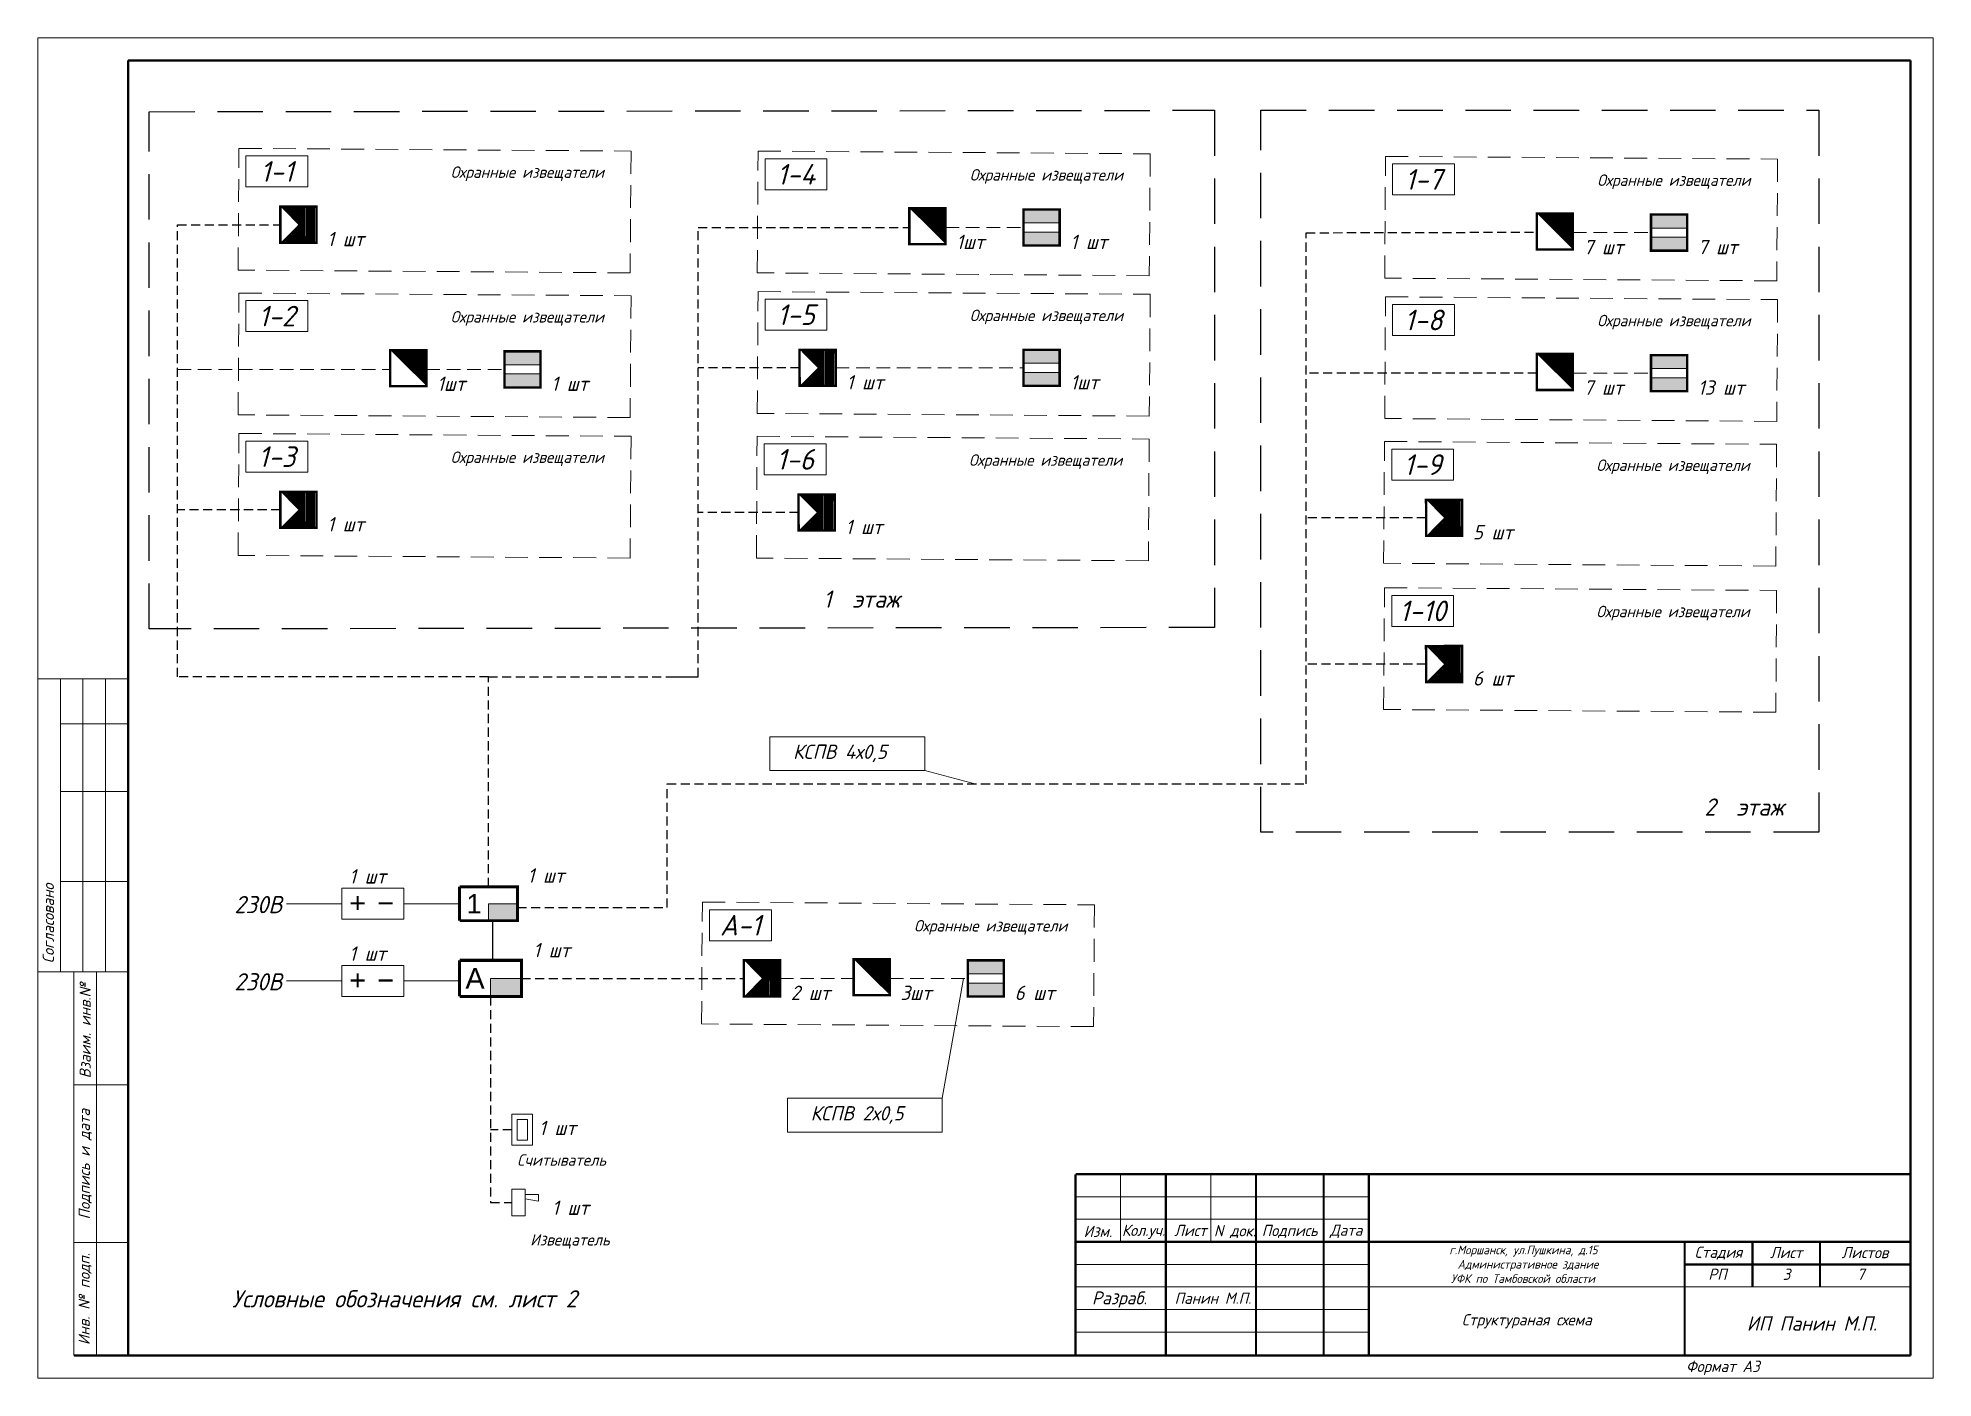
# Model space of a CAD drawing. Header units: inches. Extents: x -24 to 3888, y 393 to 1828.
# Drawn here: x 274.2 to 406.5, y 1390.5 to 1484.1 of the extents above; entities that cross this region are included whole.
import ezdxf

# ---------------------------------------------------------------- set-up
doc = ezdxf.new("R2010")
doc.units = ezdxf.units.IN
doc.header["$MEASUREMENT"] = 0
doc.linetypes.add('HIDDEN2', pattern=[4.7625, 3.175, -1.5875])
doc.linetypes.add('НЕВИДИМАЯ', pattern=[9.525, 6.35, -3.175])
doc.layers.get('0').transparency = 0.7
doc.layers.add('BLK_12_THHN', color=9, linetype='Continuous')
doc.layers.add('DESC', color=7, linetype='Continuous')
doc.styles.get("Standard").update_dxf_attribs({"font": 'GOST_Common Italic_0.ttf'})

msp = doc.modelspace()

# ---------------------------------------------------------------- texts
at = {"layer": 'DESC', "color": 7, "lineweight": 15}
for s, p in [('Кол.уч.', (349.87, 1400.42)), ('Лист', (353.52, 1400.41)), ('N док.', (356.29, 1400.39)), ('РП', (390.8, 1397.35)), ('3', (396, 1397.35)), ('7', (401.18, 1397.35))]:
    msp.add_text(s, height=0.787, dxfattribs=at).set_placement(p)
at = {"layer": 'DESC', "color": 0, "lineweight": 15, "attachment_point": 5}
for s, insert, char_height, width in [('1-1', (290.88, 1474.73), 1.44, 4.32), ('1-4', (327.12, 1474.53), 1.44, 4.32), ('1-7', (370.92, 1474.17), 1.44, 4.32), ('1-2', (290.88, 1464.63), 1.44, 4.32), ('1-5', (327.12, 1464.73), 1.44, 4.32), ('1-8', (370.92, 1464.36), 1.44, 4.32), ('1-3', (290.88, 1454.82), 1.44, 4.32), ('1-6', (327.06, 1454.63), 1.44, 4.32), ('1-9', (370.86, 1454.26), 1.44, 4.32), ('1-10', (370.86, 1444.05), 1.44, 4.32), ('{\\fArial|b0|i0|c204|p34;1}', (304.64, 1423.61), 1.347, 2.0205), ('A-1', (323.24, 1422.11), 1.44, 4.32), ('{\\fArial|b0|i0|c204|p34;A}', (304.71, 1418.4), 1.44, 2.16), ('Стадия', (391.51, 1399.22), 0.787, 4.725), ('Лист', (396.24, 1399.26), 0.787, 5.67), ('Листов', (401.74, 1399.26), 0.787, 5.3325), ('Разраб.', (349.7, 1395.97), 0.9, 7.0924)]:
    msp.add_mtext(s, dxfattribs=dict(at, insert=insert, char_height=char_height, width=width))
at = {"layer": 'DESC', "color": 0, "lineweight": 15, "attachment_point": 1}
for s, width, heights, insert, char_height in [('\\pt2.4;Охранные извещатели', 15.8242, [1.22], (303.01, 1475.08), 0.8), ('\\pt2.4;Охранные извещатели', 15.8242, [1.22], (339.25, 1474.89), 0.8), ('\\pt2.4;Охранные извещатели', 15.8242, [1.22], (383.05, 1474.52), 0.8), ('1 шт ', 6.4521, [0], (294.39, 1470.51), 1), ('1шт ', 6.4521, [0], (338.3, 1470.31), 1), ('1 шт ', 6.4521, [0], (346.27, 1470.31), 1), ('7 шт ', 6.4521, [0], (382.1, 1469.95), 1), ('7 шт ', 6.4521, [0], (390.07, 1469.95), 1), ('\\pt2.4;Охранные извещатели', 15.8242, [1.22], (303.01, 1464.98), 0.8), ('\\pt2.4;Охранные извещатели', 15.8242, [1.22], (339.25, 1465.08), 0.8), ('\\pt2.4;Охранные извещатели', 15.8242, [1.22], (383.05, 1464.72), 0.8), ('1шт ', 6.4521, [0], (302.06, 1460.41), 1), ('1 шт ', 6.4521, [0], (310.03, 1460.41), 1), ('1 шт ', 6.4521, [0], (330.64, 1460.51), 1), ('1шт ', 6.4521, [0], (346.27, 1460.51), 1), ('7 шт ', 6.4521, [0], (382.1, 1460.14), 1), ('13 шт ', 6.4521, [0], (390.07, 1460.14), 1), ('\\pt2.4;Охранные извещатели', 15.8242, [1.22], (303.01, 1455.18), 0.8), ('\\pt2.4;Охранные извещатели', 15.8242, [1.22], (339.19, 1454.98), 0.8), ('\\pt2.4;Охранные извещатели', 15.8242, [1.22], (382.99, 1454.62), 0.8), ('1 шт ', 6.4521, [0], (294.39, 1450.6), 1), ('1 шт ', 6.4521, [0], (330.57, 1450.41), 1), ('5 шт ', 6.4521, [0], (374.37, 1450.04), 1), ('1  этаж', 37.2731, [2.89], (329.02, 1445.48), 1.2), ('\\pt2.4;Охранные извещатели', 15.8242, [1.22], (382.99, 1444.41), 0.8), ('6 шт ', 6.4521, [0], (374.37, 1439.84), 1), ('КСПВ 4х0,5 ', 9.1713, [1.06], (326.91, 1434.72), 1), ('2  этаж', 37.2731, [2.89], (390.53, 1430.96), 1.2), ('1 шт ', 6.4521, [0], (295.92, 1426.02), 1), ('1 шт ', 6.4521, [0], (308.37, 1426.08), 1), ('230В', 0.7525, [0], (287.91, 1424.15), 1.2), ('\\pt2.4;Охранные извещатели', 15.8242, [1.22], (335.36, 1422.47), 0.8), ('1 шт ', 6.4521, [0], (295.92, 1420.63), 1), ('1 шт ', 6.4521, [0], (308.77, 1420.87), 1), ('230В', 0.7525, [0], (287.91, 1418.76), 1.2), ('2 шт ', 6.4521, [0], (326.75, 1417.89), 1), ('3шт ', 6.4521, [1], (334.41, 1417.89), 1), ('6 шт ', 6.4521, [0], (342.38, 1417.89), 1), ('КСПВ 2х0,5 ', 9.1713, [1.06], (328.14, 1409.48), 1), ('1 шт ', 6.4521, [0], (309.17, 1408.46), 1), ('Считыватель', 15.8242, [1.22], (307.65, 1406.12), 0.8), ('1 шт ', 6.4521, [0], (310.08, 1402.89), 1), ('Извещатель', 15.8242, [1.22], (308.56, 1400.55), 0.8), ('\\pi24.15526;г.Моршанск, ул.Пушкина, д.15\\P\\pi24.36617; Административное здание \\P\\pi24.27003;УФК по Тамбовской области', 59.1919, [0], (348.57, 1399.74), 0.6), ('Условные обозначения см. лист 2', 37.2731, [2.89], (287.75, 1396.63), 1.2)]:
    msp.add_mtext_dynamic_manual_height_columns(s, width=width, gutter_width=1, heights=heights, dxfattribs=dict(at, insert=insert, char_height=char_height))
at = {"layer": 'DESC', "lineweight": 15, "char_height": 0.7875, "attachment_point": 1, "rotation": 90}
for s, insert, width in [('Cогласовано', (274.53, 1419.43), 9.4622), ('Взаим. инв.№', (277.1, 1411.42), 14.4387), ('Подпись и дата', (277.04, 1401.57), 11.3549), ('Инв. № подп.', (277.03, 1392.8), 13.2391)]:
    msp.add_mtext(s, dxfattribs=dict(at, insert=insert, width=width))
at = {"layer": 'DESC', "lineweight": 15, "attachment_point": 5}
for s, insert, char_height, width in [('Изм.', (348.19, 1400.74), 0.787, 3.15), ('Подпись', (361.58, 1400.74), 0.787, 4.725), ('Дата', (365.52, 1400.74), 0.787, 3.15), ('Панин М.П.', (356.22, 1396.07), 0.787, 6.3), ('Структураная схема', (378.13, 1394.46), 0.7875, 22.05)]:
    msp.add_mtext(s, dxfattribs=dict(at, insert=insert, char_height=char_height, width=width))
at = {"layer": 'DESC', "lineweight": 15, "insert": (388.68, 1394.81), "char_height": 1, "attachment_point": 1}
msp.add_mtext_dynamic_manual_height_columns('\\pi4.80835;ИП Панин М.П.', width=17.9743, gutter_width=1, heights=[1.74], dxfattribs=at)
at = {"layer": 'DESC', "linetype": 'НЕВИДИМАЯ', "lineweight": 15, "insert": (389.25, 1391.71), "char_height": 0.787, "width": 9.1777, "attachment_point": 1}
msp.add_mtext('Формат А3', dxfattribs=at)

# ---------------------------------------------------------------- blocks, each defined once
blk = doc.blocks.new('Объем')
at = {"const_width": 0.2}
blk.add_lwpolyline([(0, 0), (0, 3), (3, 3), (3, 0)], close=True, dxfattribs=at)
for points in [[(0.21, 2.94), (0.21, 0.09)], [(0.41, 2.94), (0.41, 0.09)], [(0.61, 2.94), (0.61, 0.09)], [(0.8, 2.94), (0.8, 0.09)], [(1.01, 2.94), (1.01, 0.09)], [(1.21, 2.94), (1.21, 0.09)], [(1.39, 1.52), (2.81, 2.97)], [(1.39, 2.94), (1.39, 0.09)], [(1.39, 1.48), (2.82, 0.03)], [(1.56, 2.93), (1.56, 1.76)], [(1.76, 2.94), (1.76, 1.94)], [(1.94, 2.95), (1.94, 2.15)], [(2.13, 2.93), (2.13, 2.33)], [(2.3, 2.93), (2.3, 2.52)], [(2.49, 2.94), (2.49, 2.7)], [(1.56, 0.09), (1.56, 1.25)], [(1.74, 0.06), (1.74, 1.05)], [(1.94, 0.06), (1.94, 0.87)], [(2.13, 0.05), (2.13, 0.66)], [(2.31, 0.06), (2.31, 0.48)], [(2.49, 0.07), (2.49, 0.29)]]:
    blk.add_lwpolyline(points, dxfattribs=at)
blk = doc.blocks.new('Звуковой')
blk.add_lwpolyline([(0.1, 2.9, 0, 4, 0), (1.5, 1.51, 4, 4, 0)], format="xyseb")
at = {"const_width": 0.2}
blk.add_lwpolyline([(0, 0), (0, 3), (3, 3), (3, 0)], close=True, dxfattribs=at)

# ---------------------------------------------------------------- hatches: boundary and pattern name
at = {"layer": 'DESC', "lineweight": 15}
h = msp.add_hatch(color=0, dxfattribs=at)
h.dxf.hatch_style = 1
h.paths.add_polyline_path([(343, 1470.5), (343, 1469.56), (345.52, 1469.56), (345.52, 1470.5)])
h.paths.add_polyline_path([(345.52, 1471.15), (345.52, 1472.08), (343, 1472.08), (343, 1471.15)])
h = msp.add_hatch(color=0, dxfattribs=at)
h.dxf.hatch_style = 1
h.paths.add_polyline_path([(386.8, 1470.13), (386.8, 1469.2), (389.32, 1469.2), (389.32, 1470.13)])
h.paths.add_polyline_path([(389.32, 1470.78), (389.32, 1471.72), (386.8, 1471.72), (386.8, 1470.78)])
h = msp.add_hatch(color=0, dxfattribs=at)
h.dxf.hatch_style = 1
h.paths.add_polyline_path([(306.76, 1460.59), (306.76, 1459.65), (309.28, 1459.65), (309.28, 1460.59)])
h.paths.add_polyline_path([(309.28, 1461.24), (309.28, 1462.17), (306.76, 1462.17), (306.76, 1461.24)])
h = msp.add_hatch(color=0, dxfattribs=at)
h.dxf.hatch_style = 1
h.paths.add_polyline_path([(343, 1460.69), (343, 1459.76), (345.52, 1459.76), (345.52, 1460.69)])
h.paths.add_polyline_path([(345.52, 1461.34), (345.52, 1462.28), (343, 1462.28), (343, 1461.34)])
h = msp.add_hatch(color=0, dxfattribs=at)
h.dxf.hatch_style = 1
h.paths.add_polyline_path([(386.8, 1460.32), (386.8, 1459.39), (389.32, 1459.39), (389.32, 1460.32)])
h.paths.add_polyline_path([(389.32, 1460.97), (389.32, 1461.91), (386.8, 1461.91), (386.8, 1460.97)])
for points in [[(305.65, 1423.61), (305.65, 1422.43), (307.67, 1422.43), (307.67, 1423.61)], [(305.79, 1418.4), (305.79, 1417.14), (307.95, 1417.14), (307.95, 1418.4)]]:
    msp.add_hatch(color=0, dxfattribs=at).paths.add_polyline_path(points)
h = msp.add_hatch(color=0, dxfattribs=at)
h.dxf.hatch_style = 1
h.paths.add_polyline_path([(339.11, 1418.07), (339.11, 1417.14), (341.63, 1417.14), (341.63, 1418.07)])
h.paths.add_polyline_path([(341.63, 1418.72), (341.63, 1419.66), (339.11, 1419.66), (339.11, 1418.72)])

# ---------------------------------------------------------------- linework, layer by layer
at = {"layer": 'BLK_12_THHN', "color": 0, "linetype": 'HIDDEN2', "ltscale": 0.2}
for p, q in [((283.94, 1439.44), (283.94, 1471.01)), ((283.94, 1471.01), (291.12, 1471.01)), ((320.28, 1439.44), (320.28, 1470.82)), ((320.28, 1470.82), (335.03, 1470.81)), ((362.72, 1470.45), (378.83, 1470.49)), ((362.72, 1431.98), (362.72, 1470.45)), ((327.36, 1461.01), (320.28, 1461.01)), ((378.83, 1460.65), (362.72, 1460.65)), ((291.12, 1451.11), (283.94, 1451.11)), ((327.3, 1450.91), (320.28, 1450.91)), ((371.1, 1450.55), (362.72, 1450.55)), ((305.65, 1439.44), (283.94, 1439.44)), ((305.65, 1424.79), (305.65, 1439.44)), ((305.65, 1439.44), (318.49, 1439.44)), ((371.1, 1440.34), (362.72, 1440.34)), ((318.12, 1423.35), (318.12, 1431.98)), ((318.12, 1431.98), (362.72, 1431.98)), ((307.67, 1423.35), (318.12, 1423.35)), ((307.95, 1418.4), (323.47, 1418.4)), ((305.79, 1417.14), (305.79, 1402.75)), ((307.28, 1407.83), (305.79, 1407.83)), ((305.79, 1402.75), (307.28, 1402.75))]:
    msp.add_line(p, q, dxfattribs=at)
at = {"layer": 'BLK_12_THHN', "color": 0}
for p, q in [((318.49, 1439.44), (320.28, 1439.44)), ((305.93, 1422.43), (305.93, 1419.66))]:
    msp.add_line(p, q, dxfattribs=at)
at = {"layer": 'BLK_12_THHN', "color": 0, "linetype": 'HIDDEN2'}
for points in [[(281.97, 1478.9), (356.32, 1479), (356.32, 1442.89), (281.97, 1442.79)], [(359.56, 1479), (398.52, 1479), (398.52, 1428.6), (359.56, 1428.6)]]:
    msp.add_lwpolyline(points, close=True, dxfattribs=at)
at = {"layer": 'DESC', "color": 7, "lineweight": 15}
for p, q in [((274.19, 1390.5), (274.19, 1484.05)), ((274.19, 1484.05), (406.49, 1484.05)), ((406.49, 1484.05), (406.49, 1390.5)), ((349.78, 1404.73), (349.78, 1400.01)), ((356.08, 1404.73), (356.08, 1400.01)), ((346.63, 1403.16), (367.1, 1403.16)), ((346.63, 1401.58), (367.1, 1401.58)), ((346.63, 1398.43), (367.1, 1398.43)), ((346.63, 1396.86), (367.1, 1396.86)), ((367.1, 1396.86), (404.9, 1396.86)), ((346.63, 1395.28), (367.1, 1395.28)), ((346.63, 1393.71), (367.1, 1393.71)), ((406.49, 1390.5), (274.19, 1390.5))]:
    msp.add_line(p, q, dxfattribs=at)
at = {"layer": 'DESC', "color": 0, "linetype": 'HIDDEN2', "lineweight": 15, "ltscale": 0.3}
for p, q in [((337.55, 1470.82), (343, 1470.82)), ((381.35, 1470.46), (386.8, 1470.46)), ((283.94, 1460.91), (298.79, 1460.91)), ((301.31, 1460.91), (306.76, 1460.91)), ((329.88, 1461.02), (343, 1461.02)), ((381.35, 1460.65), (386.8, 1460.65)), ((325.99, 1418.4), (331.14, 1418.4)), ((333.66, 1418.4), (339.11, 1418.4))]:
    msp.add_line(p, q, dxfattribs=at)
at = {"layer": 'DESC', "lineweight": 15}
for p, q in [((280.49, 1439.32), (274.19, 1439.32)), ((275.77, 1439.32), (275.77, 1418.85)), ((277.34, 1439.32), (277.34, 1418.85)), ((278.92, 1439.32), (278.92, 1418.85)), ((280.49, 1436.17), (275.77, 1436.17)), ((280.49, 1431.45), (275.77, 1431.45)), ((280.49, 1425.15), (275.77, 1425.15)), ((280.49, 1418.85), (274.19, 1418.85)), ((276.71, 1418.85), (276.71, 1392.07)), ((276.71, 1418.85), (280.49, 1418.85)), ((278.29, 1418.85), (278.29, 1392.07)), ((276.71, 1410.97), (280.49, 1410.97)), ((276.71, 1399.95), (280.49, 1399.95))]:
    msp.add_line(p, q, dxfattribs=at)
at = {"layer": 'DESC', "color": 0, "lineweight": 15}
for p, q in [((336.1, 1432.91), (339.61, 1431.98)), ((291.54, 1423.61), (295.42, 1423.61)), ((299.74, 1423.61), (303.63, 1423.61)), ((337.33, 1410.03), (338.82, 1418.4)), ((291.54, 1418.22), (295.42, 1418.22)), ((299.74, 1418.22), (303.63, 1418.22)), ((307.95, 1418.05), (307.95, 1418.05))]:
    msp.add_line(p, q, dxfattribs=at)
at = {"layer": 'DESC', "color": 7, "lineweight": 15, "const_width": 0.158}
for points in [[(280.49, 1482.48), (280.49, 1392.07), (404.92, 1392.07)], [(404.92, 1482.48), (280.49, 1482.48)], [(404.92, 1392.07), (404.92, 1482.48)], [(346.63, 1404.73), (346.63, 1392.13)], [(346.63, 1404.73), (404.9, 1404.73)], [(352.93, 1404.73), (352.93, 1392.07)], [(359.23, 1404.73), (359.23, 1392.13)], [(363.95, 1404.73), (363.95, 1392.13)], [(367.1, 1404.73), (367.1, 1392.13)], [(346.63, 1400.01), (404.9, 1400.01)], [(389.15, 1392.07), (389.15, 1400.01)], [(393.88, 1396.86), (393.88, 1400.01)], [(398.6, 1396.86), (398.6, 1400.01)], [(389.15, 1398.43), (404.9, 1398.43)]]:
    msp.add_lwpolyline(points, dxfattribs=at)
at = {"layer": 'DESC', "color": 0, "linetype": 'HIDDEN2', "lineweight": 15, "ltscale": 0.5}
for points in [[(288.23, 1476.34), (315.6, 1476.15), (315.54, 1467.65), (288.17, 1467.84)], [(324.47, 1476.15), (351.84, 1475.96), (351.78, 1467.45), (324.41, 1467.65)], [(368.27, 1475.78), (395.64, 1475.59), (395.58, 1467.09), (368.21, 1467.28)], [(288.23, 1466.24), (315.6, 1466.05), (315.54, 1457.55), (288.17, 1457.74)], [(324.47, 1466.34), (351.84, 1466.15), (351.78, 1457.65), (324.41, 1457.84)], [(368.27, 1465.98), (395.64, 1465.78), (395.58, 1457.28), (368.21, 1457.48)], [(288.23, 1456.44), (315.6, 1456.24), (315.54, 1447.74), (288.17, 1447.93)], [(324.4, 1456.24), (351.77, 1456.05), (351.72, 1447.55), (324.35, 1447.74)], [(368.2, 1455.88), (395.57, 1455.68), (395.52, 1447.18), (368.14, 1447.38)], [(368.2, 1445.67), (395.57, 1445.48), (395.52, 1436.98), (368.14, 1437.17)], [(320.58, 1423.73), (347.95, 1423.53), (347.89, 1415.03), (320.52, 1415.22)]]:
    msp.add_lwpolyline(points, close=True, dxfattribs=at)
at = {"layer": 'DESC', "color": 0, "lineweight": 15}
for points in [[(288.72, 1475.81), (293.04, 1475.81), (293.04, 1473.65), (288.72, 1473.65), (288.72, 1475.81)], [(324.96, 1475.61), (329.28, 1475.61), (329.28, 1473.45), (324.96, 1473.45), (324.96, 1475.61)], [(368.76, 1475.25), (373.08, 1475.25), (373.08, 1473.09), (368.76, 1473.09), (368.76, 1475.25)], [(288.72, 1465.71), (293.04, 1465.71), (293.04, 1463.55), (288.72, 1463.55), (288.72, 1465.71)], [(324.96, 1465.81), (329.28, 1465.81), (329.28, 1463.65), (324.96, 1463.65), (324.96, 1465.81)], [(368.76, 1465.44), (373.08, 1465.44), (373.08, 1463.28), (368.76, 1463.28), (368.76, 1465.44)], [(288.72, 1455.9), (293.04, 1455.9), (293.04, 1453.74), (288.72, 1453.74), (288.72, 1455.9)], [(324.9, 1455.71), (329.22, 1455.71), (329.22, 1453.55), (324.9, 1453.55), (324.9, 1455.71)], [(368.7, 1455.34), (373.02, 1455.34), (373.02, 1453.18), (368.7, 1453.18), (368.7, 1455.34)], [(368.7, 1445.13), (373.02, 1445.13), (373.02, 1442.97), (368.7, 1442.97), (368.7, 1445.13)], [(307.67, 1423.61), (305.65, 1423.61)], [(305.65, 1423.61), (305.65, 1422.43)], [(305.65, 1422.43), (305.65, 1422.43)], [(321.08, 1423.19), (325.4, 1423.19), (325.4, 1421.03), (321.08, 1421.03), (321.08, 1423.19)], [(307.95, 1418.4), (305.79, 1418.4)], [(305.79, 1418.4), (305.79, 1417.14)], [(305.79, 1417.14), (305.79, 1417.14)], [(307.28, 1408.91), (308.72, 1408.91), (308.72, 1406.75), (307.28, 1406.75), (307.28, 1408.91)], [(307.65, 1408.54), (308.37, 1408.54), (308.37, 1407.1), (307.65, 1407.1), (307.65, 1408.54)], [(307.28, 1403.68), (307.28, 1401.82), (308.22, 1401.82), (308.22, 1403.68), (307.28, 1403.68)], [(308.22, 1403.32), (309.15, 1403.32)], [(308.22, 1403.32), (308.22, 1403.01), (309.15, 1402.85)], [(309.15, 1403.32), (309.15, 1402.85)]]:
    msp.add_lwpolyline(points, dxfattribs=at)
for points, const_width in [([(343, 1472.08), (345.52, 1472.08), (345.52, 1469.56), (343, 1469.56), (343, 1472.08)], 0.168), ([(386.8, 1471.72), (389.32, 1471.72), (389.32, 1469.2), (386.8, 1469.2), (386.8, 1471.72)], 0.168), ([(306.76, 1462.17), (309.28, 1462.17), (309.28, 1459.65), (306.76, 1459.65), (306.76, 1462.17)], 0.168), ([(343, 1462.28), (345.52, 1462.28), (345.52, 1459.76), (343, 1459.76), (343, 1462.28)], 0.168), ([(386.8, 1461.91), (389.32, 1461.91), (389.32, 1459.39), (386.8, 1459.39), (386.8, 1461.91)], 0.168), ([(303.63, 1424.79), (303.63, 1422.43)], 0.202), ([(303.63, 1424.79), (307.67, 1424.79), (307.67, 1422.43), (303.63, 1422.43)], 0.202), ([(303.63, 1419.66), (303.63, 1417.14)], 0.216), ([(303.63, 1419.66), (307.95, 1419.66), (307.95, 1417.14), (303.63, 1417.14)], 0.216), ([(339.11, 1419.66), (341.63, 1419.66), (341.63, 1417.14), (339.11, 1417.14), (339.11, 1419.66)], 0.168)]:
    msp.add_lwpolyline(points, dxfattribs=dict(at, const_width=const_width))
for points in [[(343, 1472.08), (345.52, 1472.08), (345.52, 1471.15), (343, 1471.15)], [(386.8, 1471.72), (389.32, 1471.72), (389.32, 1470.78), (386.8, 1470.78)], [(345.52, 1469.56), (343, 1469.56), (343, 1470.5), (345.52, 1470.5)], [(389.32, 1469.2), (386.8, 1469.2), (386.8, 1470.13), (389.32, 1470.13)], [(306.76, 1462.17), (309.28, 1462.17), (309.28, 1461.24), (306.76, 1461.24)], [(343, 1462.28), (345.52, 1462.28), (345.52, 1461.34), (343, 1461.34)], [(345.52, 1459.76), (343, 1459.76), (343, 1460.69), (345.52, 1460.69)], [(386.8, 1461.91), (389.32, 1461.91), (389.32, 1460.97), (386.8, 1460.97)], [(309.28, 1459.65), (306.76, 1459.65), (306.76, 1460.59), (309.28, 1460.59)], [(389.32, 1459.39), (386.8, 1459.39), (386.8, 1460.32), (389.32, 1460.32)], [(325.29, 1435.27), (336.1, 1435.27), (336.1, 1432.91), (325.29, 1432.91)], [(295.42, 1422.53), (299.74, 1422.53), (299.74, 1424.69), (295.42, 1424.69)], [(339.11, 1419.66), (341.63, 1419.66), (341.63, 1418.72), (339.11, 1418.72)], [(295.42, 1417.14), (299.74, 1417.14), (299.74, 1419.3), (295.42, 1419.3)], [(341.63, 1417.14), (339.11, 1417.14), (339.11, 1418.07), (341.63, 1418.07)], [(326.52, 1410.03), (337.33, 1410.03), (337.33, 1407.66), (326.52, 1407.66)]]:
    msp.add_lwpolyline(points, close=True, dxfattribs=at)
at = {"layer": 'DESC', "color": 0, "linetype": 'НЕВИДИМАЯ', "lineweight": 15, "const_width": 0.144}
for points in [[(296.03, 1423.64), (297.01, 1423.64)], [(296.51, 1424.15), (296.51, 1423.17)], [(297.99, 1423.64), (298.96, 1423.64)], [(296.03, 1418.25), (297.01, 1418.25)], [(296.51, 1418.75), (296.51, 1417.78)], [(297.99, 1418.25), (298.96, 1418.25)]]:
    msp.add_lwpolyline(points, dxfattribs=at)
at = {"layer": 'DESC', "lineweight": 15, "const_width": 0.158}
msp.add_lwpolyline([(276.71, 1392.07), (280.49, 1392.07)], dxfattribs=at)

# ---------------------------------------------------------------- block references
at = {"layer": 'DESC', "color": 0, "lineweight": 15}
for name, p, xscale, yscale, zscale, rotation in [('Звуковой', (335.03, 1472.17), 0.8399951999999031, 0.8399951999999031, 0.8399951999999031, 270), ('Звуковой', (378.83, 1471.8), 0.8399951999999031, 0.8399951999999031, 0.8399951999999031, 270), ('Объем', (293.64, 1469.75), -0.8399520000000995, 0.8399520000000122, 0.8399520000000001, 0.05815664228504325), ('Звуковой', (298.79, 1462.26), 0.8399951999999031, 0.8399951999999031, 0.8399951999999031, 270), ('Звуковой', (378.83, 1461.99), 0.8399951999999031, 0.8399951999999031, 0.8399951999999031, 270), ('Объем', (329.89, 1459.76), -0.8399520000000993, 0.8399520000000122, 0.8399520000000001, 0.05815664228504325), ('Объем', (293.64, 1449.85), -0.8399520000000994, 0.8399520000000122, 0.8399520000000001, 0.05815664228504325), ('Объем', (329.82, 1449.66), -0.8399520000000992, 0.8399520000000122, 0.8399520000000001, 0.05815664228504325), ('Объем', (373.62, 1449.29), -0.8399520000000991, 0.8399520000000122, 0.8399520000000001, 0.05815664228504325), ('Объем', (373.62, 1439.08), -0.839952000000099, 0.8399520000000122, 0.8399520000000001, 0.05815664228504325), ('Звуковой', (331.14, 1419.74), 0.8399951999999031, 0.8399951999999031, 0.8399951999999031, 270), ('Объем', (326, 1417.14), -0.8399520000000994, 0.8399520000000122, 0.8399520000000001, 0.05815664228504325)]:
    msp.add_blockref(name, p, dxfattribs=dict(at, xscale=xscale, yscale=yscale, zscale=zscale, rotation=rotation))

msp.set_redraw_order([(e.dxf.handle, doc.entitydb.next_handle()) for e in msp.query("TEXT MTEXT ATTDEF DIMENSION ARC_DIMENSION")])  # texts and dimensions are drawn at this point

doc.saveas('drawing.dxf')
